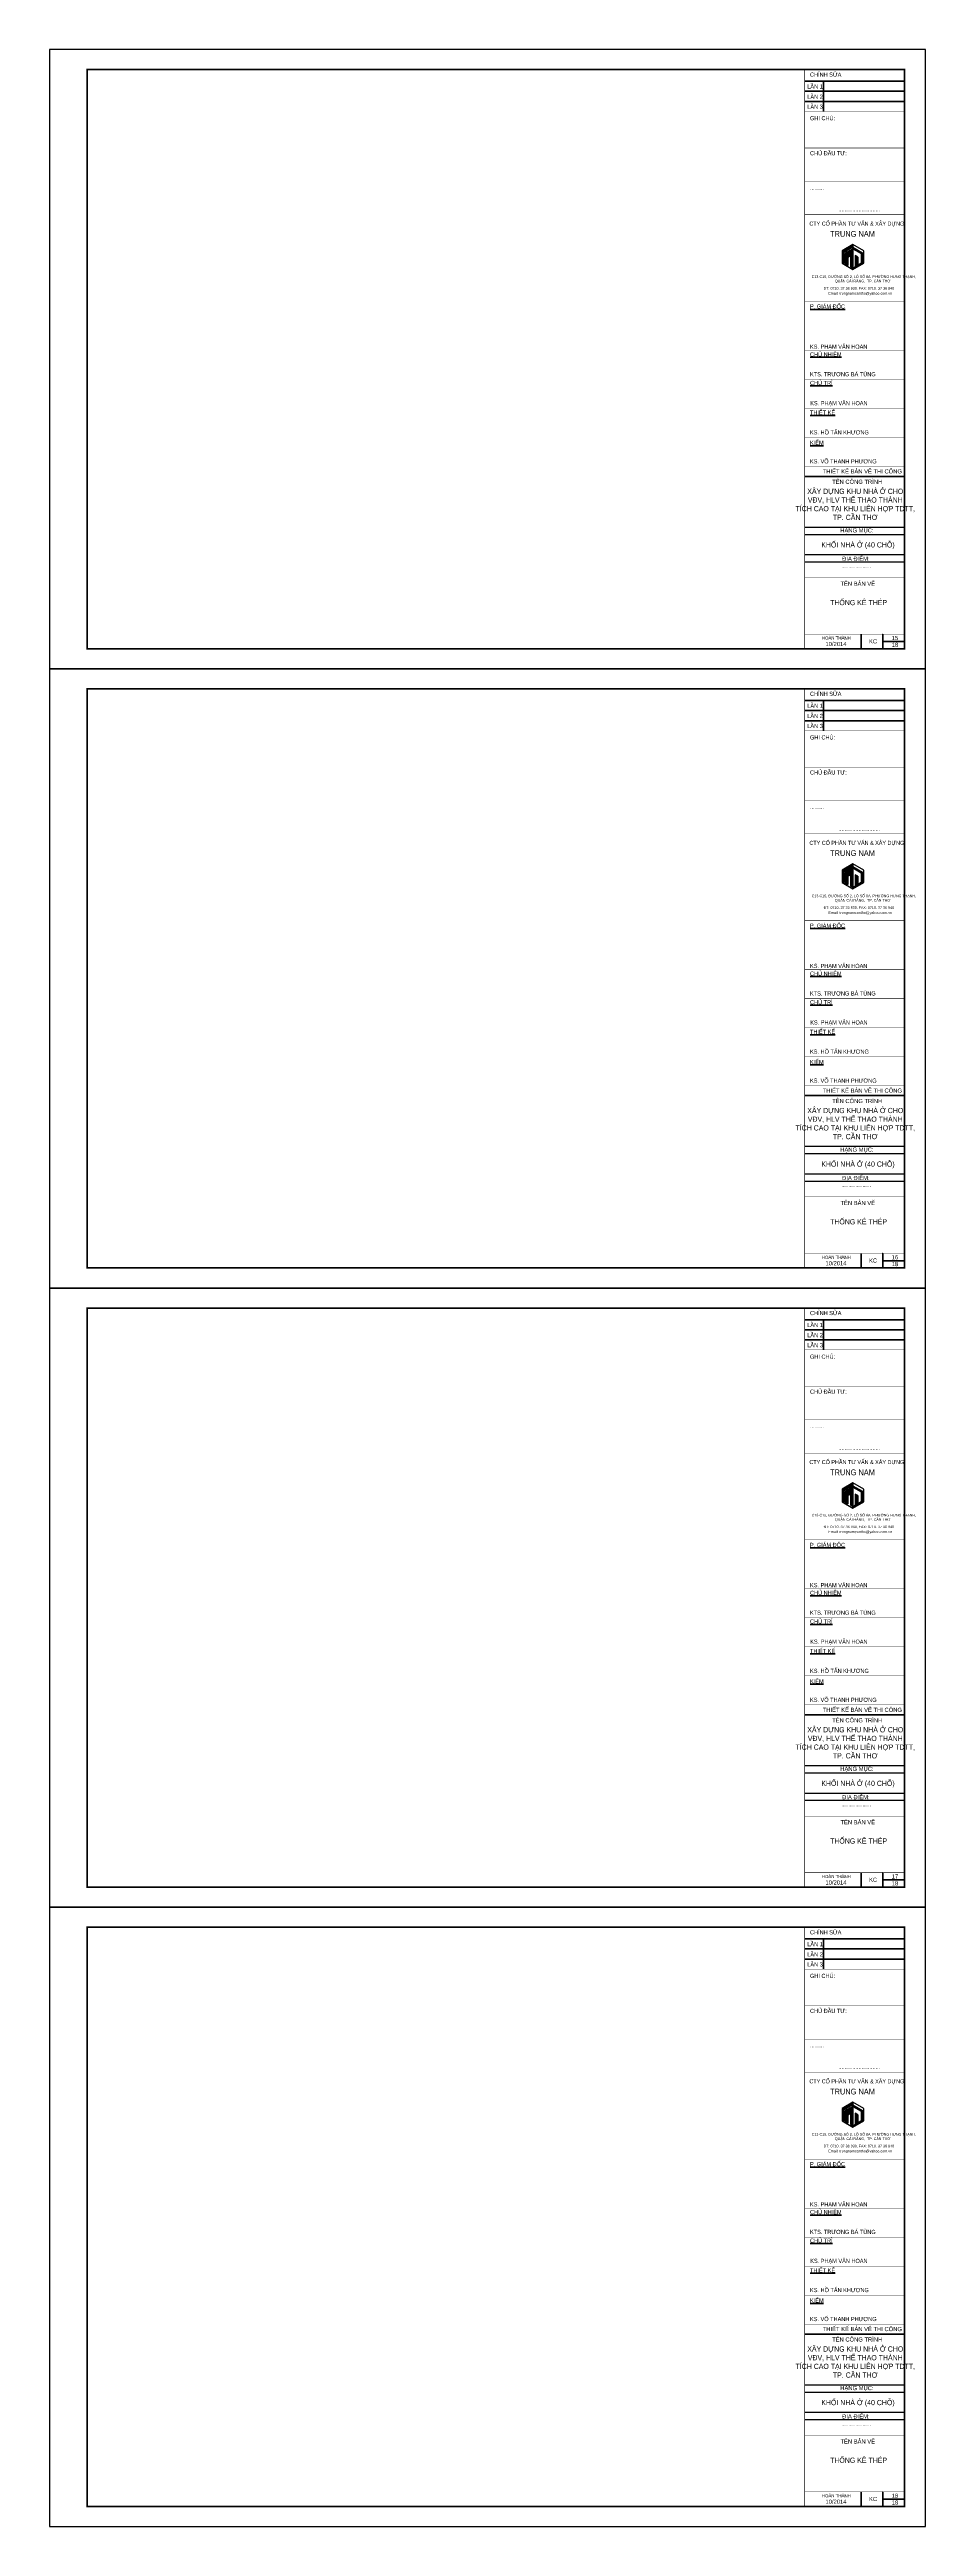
# Model space of a CAD drawing. Header units: inches. Extents: x 566748 to 757280, y 592180 to 740680.
# Drawn here: x 715280 to 757280, y 621880 to 740680 of the extents above; entities that cross this region are included whole.
import ezdxf

# ---------------------------------------------------------------- set-up
doc = ezdxf.new("R2010")
doc.units = ezdxf.units.IN
doc.header["$MEASUREMENT"] = 0
doc.layers.add('LAYER 7', color=7, linetype='Continuous')
doc.layers.add('LAYER7', color=7, linetype='Continuous')
doc.layers.add('LAYER5', color=5, linetype='Continuous', lineweight=9)
doc.styles.add('VNI - HELVE', font='VBOOKMN0.TTF', dxfattribs={"width": 0.8})

# ---------------------------------------------------------------- blocks, each defined once
blk = doc.blocks.new('AAEER')
at = {"linetype": 'Continuous', "ltscale": 0.08}
h = blk.add_hatch(color=8, dxfattribs=at)
h.paths.add_polyline_path([(377.89, 656.95), (377.89, 657.08), (377.37, 656.78), (377.37, 656.18), (377.42, 656.15), (377.42, 656.68)])
h.paths.add_polyline_path([(377.89, 656.88), (377.48, 656.65), (377.48, 656.18), (377.65, 656.08), (377.65, 656.48), (377.77, 656.55), (377.77, 656.01), (377.89, 655.95)])
blk.add_hatch(color=8, dxfattribs=at).paths.add_polyline_path([(378.12, 656.48), (378, 656.55), (378, 656.01), (377.89, 655.95), (377.89, 655.88), (378.35, 656.15), (378.35, 656.68), (377.89, 656.95), (377.89, 656.88), (378.29, 656.65), (378.29, 656.18), (378.12, 656.08)])
for p, q in [((377.89, 657.08), (377.89, 656.95)), ((377.89, 657.08), (377.89, 655.88)), ((377.89, 656.95), (377.42, 656.68)), ((377.42, 656.68), (377.42, 656.15)), ((377.89, 656.88), (377.48, 656.65)), ((377.48, 656.65), (377.48, 656.18)), ((377.65, 656.48), (377.77, 656.55)), ((377.65, 656.48), (377.65, 656.08)), ((377.77, 656.55), (377.77, 656.01)), ((377.89, 656.95), (378.35, 656.68)), ((377.89, 656.88), (377.89, 655.95)), ((377.89, 656.88), (378.29, 656.65)), ((378.12, 656.48), (378, 656.55)), ((378, 656.55), (378, 656.01)), ((378.12, 656.48), (378.12, 656.08)), ((378.29, 656.65), (378.29, 656.18)), ((378.35, 656.68), (378.35, 656.15))]:
    blk.add_line(p, q, dxfattribs=at)
blk.add_lwpolyline([(377.37, 656.18), (377.89, 655.88), (378.41, 656.18), (378.41, 656.78), (377.89, 657.08), (377.37, 656.78)], close=True, dxfattribs=at)
for points in [[(377.48, 656.18), (377.65, 656.08)], [(377.77, 656.01), (377.89, 655.95)], [(378, 656.01), (377.89, 655.95)], [(378.29, 656.18), (378.12, 656.08)]]:
    blk.add_lwpolyline(points, dxfattribs=at)
for points in [[(375.57, 643.53), (380.37, 643.53)], [(375.57, 643.18), (380.37, 643.18)], [(375.57, 642.21), (380.37, 642.21)], [(375.57, 641.86), (380.37, 641.86)]]:
    blk.add_lwpolyline(points)
at = {"layer": 'LAYER 7', "lineweight": 35}
for points in [[(375.57, 664.91), (380.37, 664.91)], [(375.57, 664.43), (380.37, 664.43)], [(376.47, 663.46), (376.47, 664.91)], [(375.57, 663.94), (380.37, 663.94)], [(375.57, 645.96), (380.37, 645.96)], [(378.28, 638.39), (378.28, 637.69)], [(379.32, 638.39), (379.32, 638.39), (379.32, 637.69)], [(379.32, 638.04), (380.37, 638.04)]]:
    blk.add_lwpolyline(points, dxfattribs=at)
at = {"layer": 'LAYER7', "const_width": 0.0278}
blk.add_lwpolyline([(380.37, 665.47), (375.57, 665.47), (375.57, 637.69), (380.37, 637.69)], close=True, dxfattribs=at)
at = {"layer": 'LAYER7'}
for points, const_width in [([(375.57, 663.46), (380.37, 663.46)], 0.0174), ([(375.57, 661.71), (380.37, 661.71)], 0.0174), ([(375.57, 660.11), (380.37, 660.11)], 0.0174), ([(375.57, 658.51), (380.37, 658.51)], 0.0212), ([(375.57, 654.35), (380.37, 654.35)], 0.0174), ([(375.57, 652), (380.37, 652)], 0.0174), ([(375.57, 650.61), (380.37, 650.61)], 0.0174), ([(375.57, 649.22), (380.37, 649.22)], 0.0174), ([(375.57, 647.83), (380.37, 647.83)], 0.0174), ([(375.57, 646.44), (380.37, 646.44)], 0.0174), ([(375.57, 641.1), (380.37, 641.1)], 0.0174), ([(375.57, 638.39), (380.37, 638.39)], 0.0174)]:
    blk.add_lwpolyline(points, dxfattribs=dict(at, const_width=const_width))
at = {"layer": 'LAYER 7', "lineweight": 35, "style": 'VNI - HELVE'}
for s, insert, char_height, width, attachment_point in [('CHÆNH SÖÛA', (375.83, 665.33), 0.2, 5.3197, 1), ('LAÀN 1', (375.7, 664.76), 0.2, 5.3197, 1), ('LAÀN 2', (375.7, 664.27), 0.2, 5.3197, 1), ('LAÀN 3', (375.7, 663.79), 0.2, 5.3197, 1), ('GHI CHUÙ:', (375.83, 663.24), 0.2, 5.3197, 1), ('CHUÛ ÑAÀU TÖ:', (375.83, 661.56), 0.2, 5.3197, 1), ('.........', (375.83, 659.91), 0.2, 5.3197, 1), ('...........................', (377.19, 658.87), 0.2, 5.3197, 1), ('{\\LP. GIAÙM ÑOÁC}', (375.83, 654.21), 0.2, 5.3197, 1), ('KS. PHAÏM VAÊN HOAN', (375.83, 652.28), 0.2, 5.3197, 1), ('{\\LCHUÛ NHIEÄM}', (375.83, 651.91), 0.2, 5.3197, 1), ('{\\LCHUÛ TRÌ}', (375.83, 650.54), 0.2, 5.3197, 1), ('KTS. TRÖÔNG BAÙ TUØNG', (375.83, 650.96), 0.2, 5.3197, 1), ('{\\LTHIEÁT KEÁ}', (375.83, 649.12), 0.2, 5.3197, 1), ('KS. PHAÏM VAÊN HOAN', (375.84, 649.57), 0.2, 5.3197, 1), ('{\\LKIEÅM}', (375.83, 647.67), 0.2, 5.3197, 1), ('KS. HOÀ TAÁN KHÖÔNG', (375.83, 648.17), 0.2, 5.3197, 1), ('KS. VOÕ THANH PHÖÔNG', (375.83, 646.78), 0.2, 5.3197, 1), ('{\\fVNI-Helve|b0|i0|c0|p2;THIEÁT KEÁ BAÛN VEÕ THI COÂNG}', (376.44, 646.3), 0.2, 5.3197, 1), ('XAÂY DÖÏNG KHU NHAØ ÔÛ CHO\\PVÑV, HLV THEÅ THAO THAØNH \\PTÍCH CAO TAÏI KHU LIEÂN HÔÏP TDTT, TP. CAÀN THÔ', (378, 645.37), 0.25, 4.987, 2), ('{\\fVNI-Helve|b0|i0|c0|p2;TEÂN COÂNG TRÌNH}', (376.89, 645.8), 0.2, 5.3197, 1), ('KHOÁI NHAØ ÔÛ (40 CHOÃ)', (376.37, 642.8), 0.25, 7.0908, 1), ('{\\fVNI-Helve|b0|i0|c0|p2;HAÏNG MUÏC:}', (377.28, 643.47), 0.2, 5.3197, 1), ('{\\fVNI-Helve|b0|i0|c0|p2;.....................}', (377.34, 641.75), 0.1736, 5.3197, 1), ('{\\fVNI-Helve|b0|i0|c0|p2;ÑÒA ÑIEÅM:}', (377.37, 642.11), 0.2, 5.3197, 1), ('{\\fVNI-Helve|b0|i0|c0|p2;TEÂN BAÛN VEÕ}', (377.29, 640.91), 0.2, 5.3197, 1), ('{\\fVNI-Helve|b0|i0|c0|p2;HOAØN THAØNH}', (376.4, 638.28), 0.15, 5.3197, 1), ('{\\fVNI-Helve|b0|i0|c0|p2;10/2014}', (376.57, 638.02), 0.2, 5.3197, 1), ('{\\fVNI-Helve|b0|i0|c0|p2;KC}', (378.66, 638.15), 0.2, 5.3197, 1), ('{\\fVNI-Helve|b0|i0|c0|p2;18}', (379.75, 637.98), 0.2, 5.3197, 1)]:
    blk.add_mtext(s, dxfattribs=dict(at, insert=insert, char_height=char_height, width=width, attachment_point=attachment_point))
at = {"layer": 'LAYER5', "attachment_point": 1, "style": 'VNI - HELVE'}
for s, insert, char_height, width in [('{\\H0.9774x;CTY COÅ PHAÀN TÖ VAÁN & XAÂY DÖÏNG} ', (375.8, 658.18), 0.1989, 4.6798), ('TRUNG NAM', (376.79, 657.73), 0.278, 3.593), ('{\\fVNI-Helve|b0|i0|c0|p2;C13-C15, ÑÖÔØNG SOÁ 2, LOÂ SOÁ 8A, PHÖÔØNG HÖNG THAÏNH, \\P                       QUAÄN CAÙI RAÊNG,  TP. CAÀN THÔ}', (375.91, 655.6), 0.125, 8.0242), ('{\\fVNI-Helve|b0|i0|c0|p2;ÑT: 0710. 37 36 930, FAX: 0710. 37 36 940}', (376.48, 655.04), 0.125, 8.0242), ('{\\fVNI-Helve|b0|i0|c0|p2;Email: trungnamcantho@yahoo.com.vn}', (376.71, 654.8), 0.125, 8.0242)]:
    blk.add_mtext(s, dxfattribs=dict(at, insert=insert, char_height=char_height, width=width))

msp = doc.modelspace()

# ---------------------------------------------------------------- linework, layer by layer
at = {"layer": 'Defpoints', "linetype": 'Continuous', "ltscale": 0.08}
for points in [[(715279.9, 710980.3), (757279.9, 710980.3), (757279.9, 740680.3), (715279.9, 740680.3)], [(715279.9, 681280.3), (757279.9, 681280.3), (757279.9, 710980.3), (715279.9, 710980.3)], [(715279.9, 651580.3), (757279.9, 651580.3), (757279.9, 681280.3), (715279.9, 681280.3)], [(715279.9, 621880.3), (757279.9, 621880.3), (757279.9, 651580.3), (715279.9, 651580.3)]]:
    msp.add_lwpolyline(points, close=True, dxfattribs=at)
at = {"layer": 'LAYER7', "linetype": 'Continuous', "const_width": 80}
for points in [[(756279.9, 739717.8), (717079.9, 739717.8), (717079.9, 711942.9), (756279.9, 711942.9)], [(756279.9, 710017.8), (717079.9, 710017.8), (717079.9, 682242.9), (756279.9, 682242.9)], [(756279.9, 680317.8), (717079.9, 680317.8), (717079.9, 652542.9), (756279.9, 652542.9)], [(756279.9, 650617.8), (717079.9, 650617.8), (717079.9, 622842.9), (756279.9, 622842.9)]]:
    msp.add_lwpolyline(points, close=True, dxfattribs=at)

# ---------------------------------------------------------------- block references
at = {"layer": 'LAYER 7', "linetype": 'Continuous', "xscale": 1000, "yscale": 1000, "zscale": 1000}
for p in [(375914.9, 74248.2), (375914.9, 44548.2), (375914.9, 14848.2), (375914.9, -14851.8)]:
    msp.add_blockref('AAEER', p, dxfattribs=at)

# ---------------------------------------------------------------- texts
at = {"layer": 'LAYER 7', "lineweight": 35, "width": 5319.651, "attachment_point": 1, "style": 'VNI - HELVE'}
for s, insert, char_height in [('THOÁNG KEÂ THEÙP', (752707.6, 714281.6), 250), ('{\\fVNI-Helve|b0|i0|c0|p2;15}', (755660.4, 712555), 200), ('THOÁNG KEÂ THEÙP', (752707.6, 684581.6), 250), ('{\\fVNI-Helve|b0|i0|c0|p2;16}', (755660.4, 682855), 200), ('THOÁNG KEÂ THEÙP', (752707.6, 654881.6), 250), ('{\\fVNI-Helve|b0|i0|c0|p2;17}', (755660.4, 653155), 200), ('THOÁNG KEÂ THEÙP', (752707.6, 625181.6), 250), ('{\\fVNI-Helve|b0|i0|c0|p2;18}', (755660.4, 623455), 200)]:
    msp.add_mtext(s, dxfattribs=dict(at, insert=insert, char_height=char_height))

doc.saveas('drawing.dxf')
